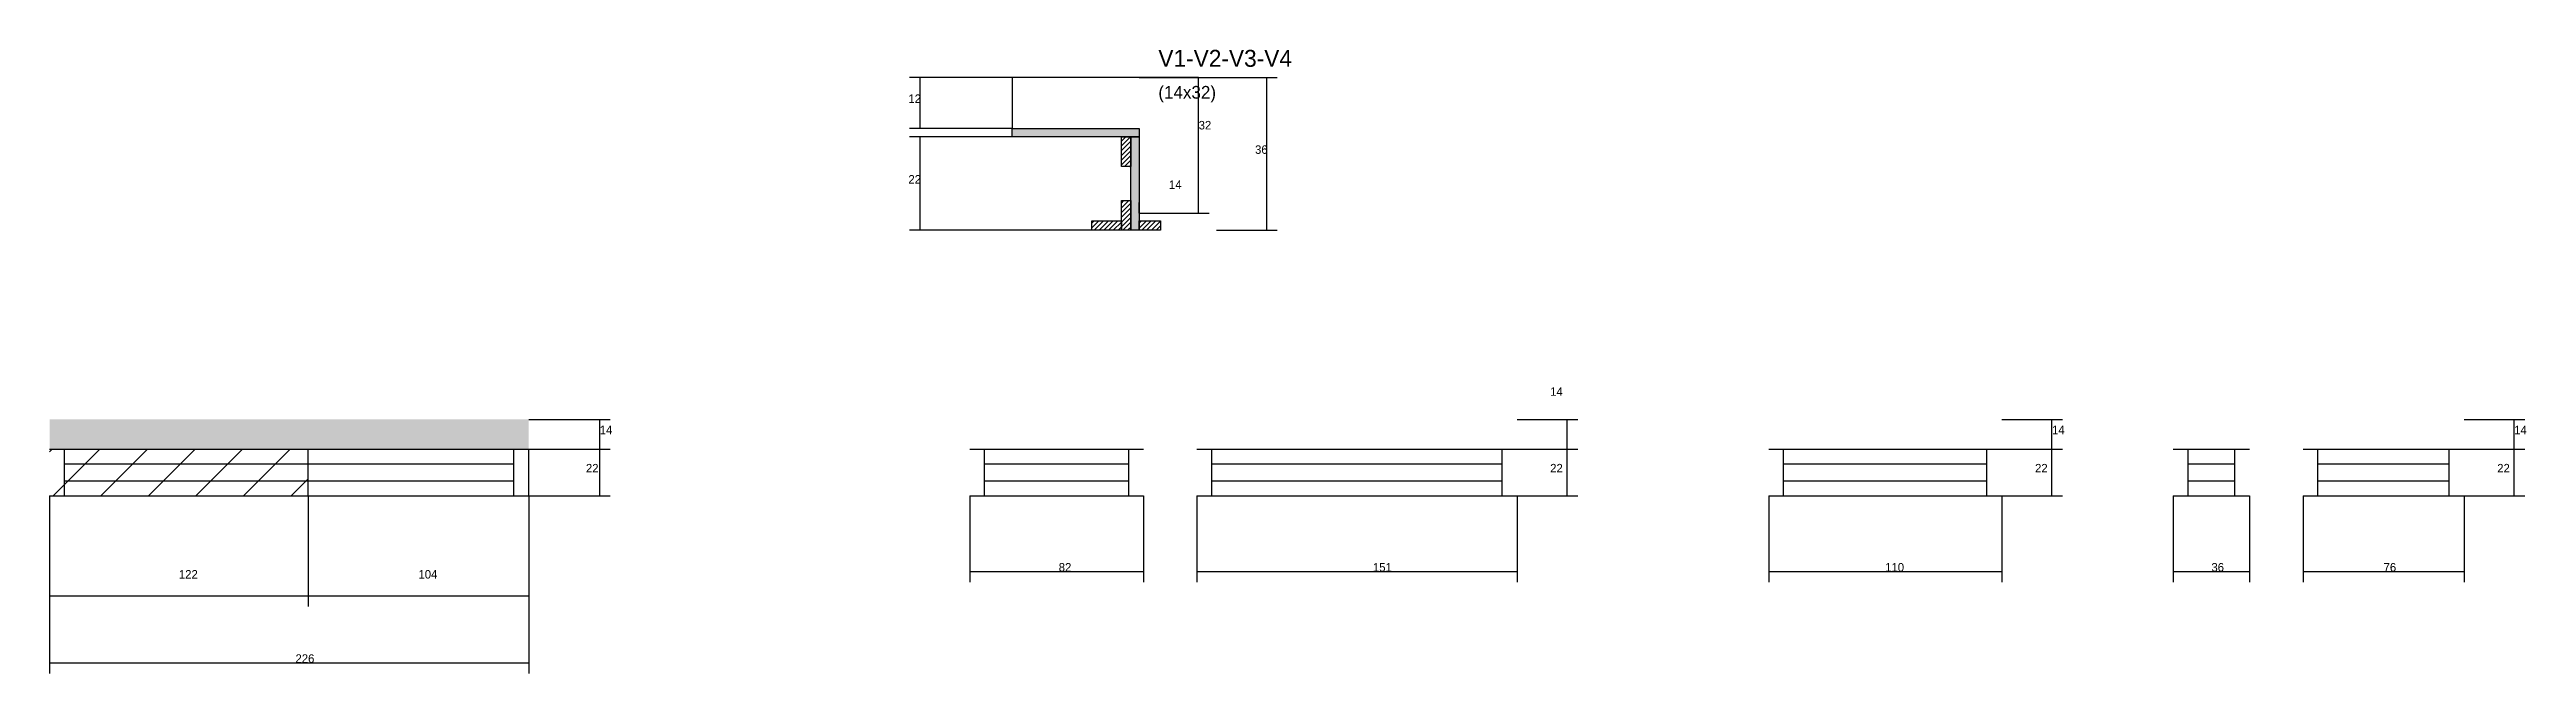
# Model space of a CAD drawing. Header units: metres. Extents: x 129311 to 131995, y 32718 to 33958.
# Drawn here: x 130827 to 131995, y 33646 to 33940 of the extents above; entities that cross this region are included whole.
import ezdxf

# ---------------------------------------------------------------- set-up
doc = ezdxf.new("R2010")
doc.units = ezdxf.units.M
for name, color, linetype in [('CONCRETO', 251, 'Continuous'), ('COTA', 241, 'Continuous'), ('Cota Seção (2x)', 4, 'Continuous'), ('Hachura', 253, 'Continuous'), ('Madeira', 126, 'Continuous'), ('Painéis', 200, 'Continuous'), ('SARR_2.2x7', 40, 'Continuous'), ('Texto Seção', 7, 'Continuous')]:
    doc.layers.add(name, color=color, linetype=linetype)

msp = doc.modelspace()

# ---------------------------------------------------------------- texts
at = {"layer": 'COTA'}
for s, p in [('12', (131231.9, 33914.6)), ('36', (131395.4, 33890.6)), ('22', (131231.9, 33876.6)), ('14', (131534.6, 33776.6)), ('14', (131086.3, 33758.5)), ('14', (131771.3, 33758.5)), ('14', (131989.3, 33758.5)), ('22', (131079.8, 33740.5)), ('22', (131534.6, 33740.5)), ('22', (131763.3, 33740.5)), ('22', (131981.3, 33740.5)), ('122', (130887.8, 33690.5)), ('104', (131000.8, 33690.5)), ('82', (131302.8, 33693.8)), ('151', (131451, 33693.8)), ('110', (131692.6, 33693.8)), ('36', (131846.5, 33693.8)), ('76', (131927.7, 33693.8)), ('226', (130942.8, 33650.8))]:
    msp.add_text(s, height=4, dxfattribs=at).set_placement(p)
at = {"layer": 'Cota Seção (2x)'}
for s, p in [('32', (131368.8, 33902.1)), ('14', (131354.8, 33874.1))]:
    msp.add_text(s, height=4, dxfattribs=at).set_placement(p)
at = {"layer": 'Texto Seção'}
for s, height, p in [('V1-V2-V3-V4', 8, (131349.8, 33931.6)), ('(14x32)', 6, (131349.8, 33916.6))]:
    msp.add_text(s, height=height, dxfattribs=at).set_placement(p)

# ---------------------------------------------------------------- hatches: boundary and pattern name
at = {"layer": 'COTA'}
h = msp.add_hatch(dxfattribs=at)
h.set_pattern_fill('AR-CONC', scale=0.03)
h.paths.add_polyline_path([(131052.8, 33765.5), (130826.8, 33765.5), (130826.8, 33765.5), (130826.8, 33751.5), (130826.8, 33751.5), (131052.8, 33751.5), (131052.8, 33751.5), (131052.8, 33765.5)])
at = {"layer": 'Hachura'}
h = msp.add_hatch(color=8, dxfattribs=at)
h.dxf.hatch_style = 1
h.paths.add_polyline_path([(131280.8, 33898.6), (131280.8, 33902.6), (131280.8, 33902.6), (131340.8, 33902.6), (131340.8, 33902.6), (131340.8, 33898.6), (131340.8, 33898.6), (131280.8, 33898.6)])
h = msp.add_hatch(dxfattribs=at)
h.set_pattern_fill('ANSI31', scale=0.5)
h.paths.add_polyline_path([(131336.8, 33884.6), (131332.4, 33884.6), (131332.4, 33884.6), (131332.4, 33898.6), (131332.4, 33898.6), (131336.8, 33898.6), (131336.8, 33898.6), (131336.8, 33884.6)])
h = msp.add_hatch(color=8, dxfattribs=at)
h.dxf.hatch_style = 1
h.paths.add_polyline_path([(131336.8, 33898.6), (131340.8, 33898.6), (131340.8, 33898.6), (131340.8, 33854.6), (131340.8, 33854.6), (131336.8, 33854.6), (131336.8, 33854.6), (131336.8, 33898.6)])
h = msp.add_hatch(dxfattribs=at)
h.set_pattern_fill('ANSI31', scale=0.5)
h.paths.add_polyline_path([(131332.4, 33859), (131332.4, 33854.6), (131332.4, 33854.6), (131318.4, 33854.6), (131318.4, 33854.6), (131318.4, 33859), (131318.4, 33859), (131332.4, 33859)])
h = msp.add_hatch(dxfattribs=at)
h.set_pattern_fill('ANSI31', scale=0.5)
h.paths.add_polyline_path([(131336.8, 33854.6), (131332.4, 33854.6), (131332.4, 33854.6), (131332.4, 33868.6), (131332.4, 33868.6), (131336.8, 33868.6), (131336.8, 33868.6), (131336.8, 33854.6)])
h = msp.add_hatch(dxfattribs=at)
h.set_pattern_fill('ANSI31', scale=0.5)
h.paths.add_polyline_path([(131340.8, 33854.6), (131340.8, 33859), (131340.8, 33859), (131350.8, 33859), (131350.8, 33859), (131350.8, 33854.6), (131350.8, 33854.6), (131340.8, 33854.6)])
h = msp.add_hatch(dxfattribs=at)
h.set_pattern_fill('ANSI31', scale=5)
h.paths.add_polyline_path([(130826.8, 33751.5), (130826.8, 33729.5), (130948.8, 33729.5), (130948.8, 33751.5)])

# ---------------------------------------------------------------- linework, layer by layer
at = {"layer": 'CONCRETO'}
msp.add_lwpolyline([(131280.8, 33926.6), (131280.8, 33902.6), (131340.8, 33902.6), (131340.8, 33862.6), (131368.8, 33862.6), (131368.8, 33906.6), (131368.8, 33926.6), (131340.8, 33926.6), (131340.8, 33926.6)], close=True, dxfattribs=at)
at = {"layer": 'COTA'}
for p, q in [((131280.8, 33926.6), (131232.4, 33926.6)), ((131237.4, 33902.6), (131237.4, 33926.6)), ((131361.6, 33926.6), (131405.9, 33926.6)), ((131400.9, 33854.6), (131400.9, 33926.6)), ((131280.8, 33902.6), (131232.4, 33902.6)), ((131280.8, 33898.6), (131232.4, 33898.6)), ((131237.4, 33854.6), (131237.4, 33898.6)), ((131318.4, 33854.6), (131232.4, 33854.6)), ((131377.2, 33854.6), (131405.9, 33854.6)), ((131052.8, 33765.5), (131091.3, 33765.5)), ((131086.3, 33751.5), (131086.3, 33765.5)), ((131519, 33765.5), (131547.6, 33765.5)), ((131542.6, 33751.5), (131542.6, 33765.5)), ((131747.6, 33765.5), (131776.3, 33765.5)), ((131771.3, 33751.5), (131771.3, 33765.5)), ((131965.7, 33765.5), (131994.3, 33765.5)), ((131989.3, 33751.5), (131989.3, 33765.5)), ((131052.8, 33751.5), (131091.3, 33751.5)), ((131052.8, 33751.5), (131091.3, 33751.5)), ((131086.3, 33729.5), (131086.3, 33751.5)), ((131519, 33751.5), (131547.6, 33751.5)), ((131519, 33751.5), (131547.6, 33751.5)), ((131542.6, 33729.5), (131542.6, 33751.5)), ((131747.6, 33751.5), (131776.3, 33751.5)), ((131747.6, 33751.5), (131776.3, 33751.5)), ((131771.3, 33729.5), (131771.3, 33751.5)), ((131965.7, 33751.5), (131994.3, 33751.5)), ((131965.7, 33751.5), (131994.3, 33751.5)), ((131989.3, 33729.5), (131989.3, 33751.5)), ((130826.8, 33729.5), (130826.8, 33677.4)), ((130826.8, 33729.5), (130826.8, 33645.8)), ((130948.8, 33729.5), (130948.8, 33677.4)), ((130948.8, 33729.5), (130948.8, 33677.4)), ((131052.8, 33729.5), (131091.3, 33729.5)), ((131052.8, 33729.5), (131052.8, 33677.4)), ((131052.8, 33729.5), (131052.8, 33645.8)), ((131260.8, 33729.5), (131260.8, 33688.8)), ((131342.8, 33729.5), (131342.8, 33688.8)), ((131368, 33729.5), (131368, 33688.8)), ((131519, 33729.5), (131519, 33688.8)), ((131519, 33729.5), (131547.6, 33729.5)), ((131637.7, 33729.5), (131637.7, 33688.8)), ((131747.6, 33729.5), (131747.6, 33688.8)), ((131747.6, 33729.5), (131776.3, 33729.5)), ((131828.5, 33729.5), (131828.5, 33688.8)), ((131864.5, 33729.5), (131864.5, 33688.8)), ((131889.7, 33729.5), (131889.7, 33688.8)), ((131965.7, 33729.5), (131965.7, 33688.8)), ((131965.7, 33729.5), (131994.3, 33729.5)), ((131260.8, 33693.8), (131342.8, 33693.8)), ((131368, 33693.8), (131519, 33693.8)), ((131637.7, 33693.8), (131747.6, 33693.8)), ((131828.5, 33693.8), (131864.5, 33693.8)), ((131889.7, 33693.8), (131965.7, 33693.8)), ((130826.8, 33682.4), (130948.8, 33682.4)), ((130948.8, 33682.4), (131052.8, 33682.4)), ((130826.8, 33650.8), (131052.8, 33650.8))]:
    msp.add_line(p, q, dxfattribs=at)
at = {"layer": 'Cota Seção (2x)'}
for p, q in [((131340.8, 33926.6), (131373.8, 33926.6)), ((131368.8, 33862.6), (131368.8, 33926.6)), ((131340.8, 33862.6), (131340.8, 33867.6)), ((131340.8, 33862.6), (131373.8, 33862.6)), ((131340.8, 33862.6), (131368.8, 33862.6)), ((131368.8, 33862.6), (131368.8, 33867.6))]:
    msp.add_line(p, q, dxfattribs=at)
at = {"layer": 'Madeira'}
for points in [[(131336.8, 33884.6), (131332.4, 33884.6), (131332.4, 33898.6), (131336.8, 33898.6)], [(131332.4, 33859), (131332.4, 33854.6), (131318.4, 33854.6), (131318.4, 33859)], [(131336.8, 33854.6), (131332.4, 33854.6), (131332.4, 33868.6), (131336.8, 33868.6)], [(131340.8, 33854.6), (131340.8, 33859), (131350.8, 33859), (131350.8, 33854.6)]]:
    msp.add_lwpolyline(points, close=True, dxfattribs=at)
at = {"layer": 'Painéis'}
for p, q in [((131280.8, 33902.6), (131340.8, 33902.6)), ((131340.8, 33862.6), (131368.8, 33862.6)), ((130826.8, 33751.5), (131052.8, 33751.5)), ((130948.8, 33729.5), (130948.8, 33751.5)), ((131052.8, 33729.5), (131052.8, 33751.5)), ((131260.8, 33751.5), (131342.8, 33751.5)), ((131368, 33751.5), (131519, 33751.5)), ((131637.7, 33751.5), (131747.6, 33751.5)), ((131828.5, 33751.5), (131864.5, 33751.5)), ((131889.7, 33751.5), (131965.7, 33751.5)), ((130826.8, 33729.5), (131052.8, 33729.5)), ((131260.8, 33729.5), (131342.8, 33729.5)), ((131368, 33729.5), (131519, 33729.5)), ((131637.7, 33729.5), (131747.6, 33729.5)), ((131828.5, 33729.5), (131864.5, 33729.5)), ((131889.7, 33729.5), (131965.7, 33729.5))]:
    msp.add_line(p, q, dxfattribs=at)
for points in [[(131280.8, 33898.6), (131280.8, 33902.6), (131340.8, 33902.6), (131340.8, 33898.6)], [(131336.8, 33898.6), (131340.8, 33898.6), (131340.8, 33854.6), (131336.8, 33854.6)]]:
    msp.add_lwpolyline(points, close=True, dxfattribs=at)
at = {"layer": 'SARR_2.2x7'}
for p, q in [((130833.8, 33729.5), (130833.8, 33751.5)), ((130833.8, 33744.5), (130948.8, 33744.5)), ((130948.8, 33744.5), (131045.8, 33744.5)), ((131045.8, 33729.5), (131045.8, 33751.5)), ((131267.8, 33729.5), (131267.8, 33751.5)), ((131267.8, 33744.5), (131335.8, 33744.5)), ((131335.8, 33729.5), (131335.8, 33751.5)), ((131375, 33729.5), (131375, 33751.5)), ((131375, 33744.5), (131512, 33744.5)), ((131512, 33729.5), (131512, 33751.5)), ((131644.7, 33729.5), (131644.7, 33751.5)), ((131644.7, 33744.5), (131740.6, 33744.5)), ((131740.6, 33729.5), (131740.6, 33751.5)), ((131835.5, 33729.5), (131835.5, 33751.5)), ((131835.5, 33744.5), (131857.5, 33744.5)), ((131857.5, 33729.5), (131857.5, 33751.5)), ((131896.7, 33729.5), (131896.7, 33751.5)), ((131896.7, 33744.5), (131958.7, 33744.5)), ((131958.7, 33729.5), (131958.7, 33751.5)), ((130833.8, 33736.5), (130948.8, 33736.5)), ((130948.8, 33736.5), (131045.8, 33736.5)), ((131267.8, 33736.5), (131335.8, 33736.5)), ((131375, 33736.5), (131512, 33736.5)), ((131644.7, 33736.5), (131740.6, 33736.5)), ((131835.5, 33736.5), (131857.5, 33736.5)), ((131896.7, 33736.5), (131958.7, 33736.5))]:
    msp.add_line(p, q, dxfattribs=at)

msp.set_redraw_order([(e.dxf.handle, doc.entitydb.next_handle()) for e in msp.query("TEXT MTEXT ATTDEF DIMENSION ARC_DIMENSION")])  # texts and dimensions are drawn at this point

doc.saveas('drawing.dxf')
